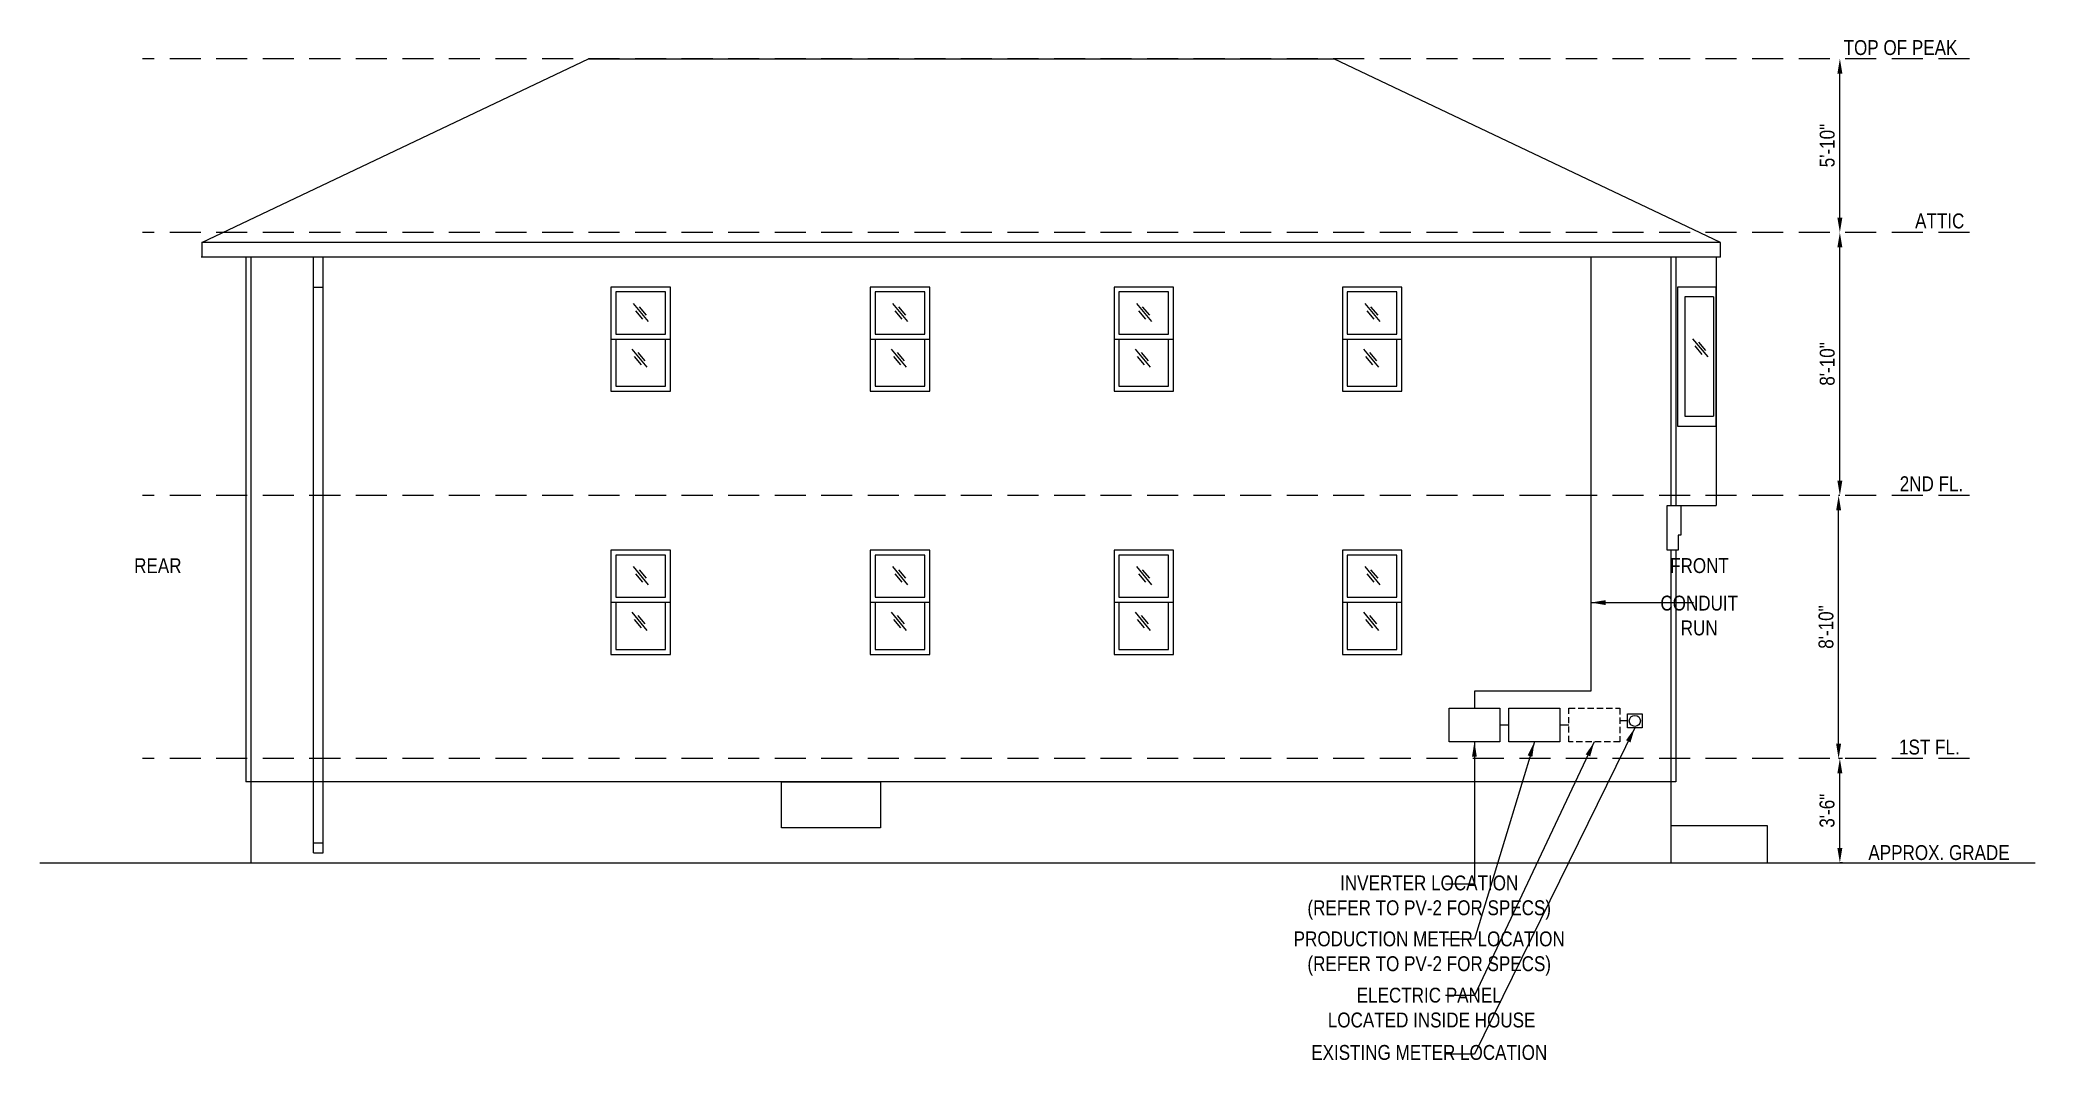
# Model space of a CAD drawing. Header units: feet. Extents: x -13431 to 15649, y 11868 to 29871.
# Drawn here: x -154 to 650, y 11868 to 12279 of the extents above; entities that cross this region are included whole.
import ezdxf

# ---------------------------------------------------------------- set-up
doc = ezdxf.new("R2010")
doc.units = ezdxf.units.FT
doc.header["$MEASUREMENT"] = 0
doc.linetypes.add('HIDDEN', pattern=[0.375, 0.25, -0.125])
doc.styles.add('1QUATER', font='technic_.ttf', dxfattribs={"height": 6})
doc.dimstyles.new('1QUATER', dxfattribs={"dimscale": 0, "dimtxt": 6, "dimasz": 6, "dimexe": 0, "dimexo": 1, "dimgap": 2, "dimtad": 1, "dimdec": 4, "dimzin": 3, "dimdsep": 46, "dimlunit": 4, "dimtxsty": '1QUATER', "dimcen": 6, "dimclrd": 1, "dimclre": 1, "dimclrt": 7, "dimadec": 0, "dimazin": 0, "dimtfac": 1, "dimtdec": 4, "dimtofl": 0, "dimtmove": 2, "dimatfit": 3, "dimfxl": 1, "dimfrac": 2, "dimtolj": 1, "dimtzin": 0, "dimarcsym": 1})

msp = doc.modelspace()

# ---------------------------------------------------------------- texts
at = {"color": 7, "char_height": 6, "attachment_point": 5, "style": '1QUATER'}
for s, insert in [('\\A1;TOP OF PEAK', (595.33428, 12275.65436)), ('\\A1;ATTIC', (611.14016, 12205.80485)), ('\\A1;2ND FL.', (607.81262, 12099.9565)), ('\\A1;REAR', (-106.68622, 12066.93451)), ('\\A1;FRONT', (514.35945, 12066.93451)), ('\\A1;CONDUIT \\PRUN', (514.24867, 12046.82721)), ('\\A1;1ST FL.', (606.97791, 11993.8329)), ('\\A1;APPROX. GRADE', (610.84668, 11951.31298)), ('\\A1;INVERTER LOCATION\\P(REFER TO PV-2 FOR SPECS) ', (405.48313, 11933.22114)), ('\\A1;PRODUCTION METER LOCATION\\P(REFER TO PV-2 FOR SPECS) ', (405.48313, 11910.67876)), ('\\A1;ELECTRIC PANEL\\P LOCATED INSIDE HOUSE\\P ', (405.48313, 11883.86086)), ('\\A1;EXISTING METER LOCATION ', (405.48313, 11870.78496))]:
    msp.add_mtext(s, dxfattribs=dict(at, insert=insert))

# ---------------------------------------------------------------- blocks, each defined once
blk = doc.blocks.new('*D88')
at = {"color": 1, "lineweight": -2, "transparency": 16777216}
for p, q in [((571.91, 11989.22), (570.91, 11989.22)), ((570.91, 11953.22), (570.91, 11983.22)), ((571.91, 11947.22), (570.91, 11947.22))]:
    blk.add_line(p, q, dxfattribs=at)
at = {"color": 1, "transparency": 16777216}
for points in [[(569.91, 11983.22), (571.91, 11983.22), (570.91, 11989.22)], [(569.91, 11953.22), (571.91, 11953.22), (570.91, 11947.22)]]:
    blk.add_solid(points, dxfattribs=at)
at = {"layer": 'Defpoints', "color": 0, "transparency": 16777216}
for p in [(570.91, 11989.22), (570.91, 11989.22), (570.91, 11947.22)]:
    blk.add_point(p, dxfattribs=at)
at = {"color": 7, "transparency": 16777216, "insert": (565.78, 11968.22), "char_height": 6, "attachment_point": 5, "rotation": 90, "style": '1QUATER'}
blk.add_mtext('\\A1;3\'-6"', dxfattribs=at)
blk = doc.blocks.new('*D89')
at = {"color": 1, "lineweight": -2, "transparency": 16777216}
for p, q in [((570.91, 12095.22), (570.41, 12095.22)), ((570.41, 11995.22), (570.41, 12089.22)), ((570.91, 11989.22), (570.41, 11989.22))]:
    blk.add_line(p, q, dxfattribs=at)
at = {"color": 1, "transparency": 16777216}
for points in [[(569.41, 12089.22), (571.41, 12089.22), (570.41, 12095.22)], [(569.41, 11995.22), (571.41, 11995.22), (570.41, 11989.22)]]:
    blk.add_solid(points, dxfattribs=at)
at = {"layer": 'Defpoints', "color": 0, "transparency": 16777216}
for p in [(569.91, 12095.22), (570.41, 12095.22), (569.91, 11989.22)]:
    blk.add_point(p, dxfattribs=at)
at = {"color": 7, "transparency": 16777216, "insert": (565.35, 12042.22), "char_height": 6, "attachment_point": 5, "rotation": 90, "style": '1QUATER'}
blk.add_mtext('\\A1;8\'-10"', dxfattribs=at)
blk = doc.blocks.new('*D90')
at = {"color": 1, "lineweight": -2, "transparency": 16777216}
blk.add_line((570.91, 12101.22), (570.91, 12195.22), dxfattribs=at)
at = {"color": 1, "transparency": 16777216}
for points in [[(569.91, 12195.22), (571.91, 12195.22), (570.91, 12201.22)], [(569.91, 12101.22), (571.91, 12101.22), (570.91, 12095.22)]]:
    blk.add_solid(points, dxfattribs=at)
at = {"layer": 'Defpoints', "color": 0, "transparency": 16777216}
for p in [(569.91, 12201.22), (570.91, 12201.22), (569.91, 12095.22)]:
    blk.add_point(p, dxfattribs=at)
at = {"color": 7, "transparency": 16777216, "insert": (565.85, 12148.22), "char_height": 6, "attachment_point": 5, "rotation": 90, "style": '1QUATER'}
blk.add_mtext('\\A1;8\'-10"', dxfattribs=at)
blk = doc.blocks.new('*D91')
at = {"color": 1, "lineweight": -2, "transparency": 16777216}
blk.add_line((570.91, 12207.22), (570.91, 12265.22), dxfattribs=at)
at = {"color": 1, "transparency": 16777216}
for points in [[(569.91, 12265.22), (571.91, 12265.22), (570.91, 12271.22)], [(569.91, 12207.22), (571.91, 12207.22), (570.91, 12201.22)]]:
    blk.add_solid(points, dxfattribs=at)
at = {"layer": 'Defpoints', "color": 0, "transparency": 16777216}
for p in [(569.91, 12271.22), (570.91, 12271.22), (569.91, 12201.22)]:
    blk.add_point(p, dxfattribs=at)
at = {"color": 7, "transparency": 16777216, "insert": (565.84, 12236.22), "char_height": 6, "attachment_point": 5, "rotation": 90, "style": '1QUATER'}
blk.add_mtext('\\A1;5\'-10"', dxfattribs=at)

# ---------------------------------------------------------------- dimensions: what is measured, and where the dimension line sits
for base, p1, p2, picture, middle in [((570.91246, 12271.21963), (569.91246, 12201.21963), (569.91246, 12271.21963), '*D91', (565.84229, 12236.21963)), ((570.91246, 12201.21963), (569.91246, 12095.21963), (569.91246, 12201.21963), '*D90', (565.84667, 12148.21963)), ((570.41246, 12095.21963), (569.91246, 11989.21963), (569.91246, 12095.21963), '*D89', (565.34667, 12042.21963)), ((570.91246, 11989.21963), (570.91246, 11947.21963), (570.91246, 11989.21963), '*D88', (565.7765, 11968.21963))]:
    dim = msp.add_linear_dim(base=base, p1=p1, p2=p2, angle=90, dimstyle='1QUATER', override={"dimscale": 1})
    dim.commit()
    dim.dimension.update_dxf_attribs({"geometry": picture, "text_midpoint": middle})

# ---------------------------------------------------------------- linework, layer by layer
at = {"color": 1, "linetype": 'HIDDEN', "ltscale": 50}
for p, q in [((623.08366, 12271.21963), (-112.92642, 12271.21963)), ((623.08366, 12201.21963), (-112.92642, 12201.21963)), ((623.08366, 12095.21963), (-112.92642, 12095.21963)), ((623.08366, 11989.21963), (-112.92642, 11989.21963))]:
    msp.add_line(p, q, dxfattribs=at)
at = {"color": 1}
for p, q in [((-88.99345, 12197.21963), (66.76843, 12271.21963)), ((66.76843, 12271.21963), (367.06386, 12271.21963)), ((522.82574, 12197.21963), (367.06386, 12271.21963)), ((520.04583, 12175.21963), (520.04583, 12127.21963)), ((75.80822, 12158.21963), (99.80822, 12158.21963)), ((77.80822, 12160.21963), (97.80822, 12160.21963)), ((180.27254, 12158.21963), (204.27254, 12158.21963)), ((182.27254, 12160.21963), (202.27254, 12160.21963)), ((278.50021, 12158.21963), (302.50021, 12158.21963)), ((280.50021, 12160.21963), (300.50021, 12160.21963)), ((370.49121, 12158.21963), (394.49121, 12158.21963)), ((372.49121, 12160.21963), (392.49121, 12160.21963)), ((75.80822, 12052.21963), (99.80822, 12052.21963)), ((77.80822, 12054.21963), (97.80822, 12054.21963)), ((180.27254, 12052.21963), (204.27254, 12052.21963)), ((182.27254, 12054.21963), (202.27254, 12054.21963)), ((278.50021, 12052.21963), (302.50021, 12052.21963)), ((280.50021, 12054.21963), (300.50021, 12054.21963)), ((370.49121, 12052.21963), (394.49121, 12052.21963)), ((372.49121, 12054.21963), (392.49121, 12054.21963))]:
    msp.add_line(p, q, dxfattribs=at)
at = {"color": 3}
for p, q in [((522.82574, 12197.21963), (-88.99345, 12197.21963)), ((-88.99345, 12197.21963), (-88.99345, 12191.21963)), ((522.82574, 12191.21963), (522.82574, 12197.21963)), ((522.82574, 12191.21963), (-89.17426, 12191.21963)), ((-71.17426, 12191.21963), (-71.17426, 11979.87669)), ((504.82574, 12191.21963), (504.82574, 12091.21963)), ((504.82574, 12073.21963), (504.82574, 11979.87669)), ((504.82574, 11979.87669), (-71.17426, 11979.87669)), ((-69.17426, 11979.87669), (-69.17426, 11947.21963)), ((502.82574, 11979.87669), (502.82574, 11947.21963))]:
    msp.add_line(p, q, dxfattribs=at)
at = {"color": 4}
for p, q in [((-69.17426, 12191.21963), (-69.17426, 11979.87669)), ((-44.0227, 11951.21963), (-44.0227, 12191.21963)), ((-40.0227, 11951.21963), (-40.0227, 12191.21963)), ((502.82574, 12191.21963), (502.82574, 12091.21963)), ((521.04583, 12191.21963), (521.04583, 12091.21963)), ((-44.0227, 12179.15698), (-40.0227, 12179.15698)), ((504.82574, 12091.21963), (521.04583, 12091.21963)), ((502.82574, 12073.21963), (502.82574, 11979.87669)), ((502.82574, 11962.32428), (541.67524, 11962.32428)), ((541.67524, 11962.32428), (541.67524, 11947.21963)), ((-44.0227, 11955.21963), (-40.0227, 11955.21963)), ((-44.0227, 11951.21963), (-40.0227, 11951.21963))]:
    msp.add_line(p, q, dxfattribs=at)
at = {"color": 9}
for p, q in [((84.80468, 12172.5941), (90.88983, 12165.26738)), ((85.67936, 12169.68117), (88.52207, 12166.25846)), ((87.21001, 12171.28328), (90.05272, 12167.86057)), ((189.269, 12172.5941), (195.35416, 12165.26738)), ((190.14368, 12169.68117), (192.98639, 12166.25846)), ((191.67434, 12171.28328), (194.51704, 12167.86057)), ((287.49667, 12172.5941), (293.58182, 12165.26738)), ((288.37134, 12169.68117), (291.21405, 12166.25846)), ((289.902, 12171.28328), (292.74471, 12167.86057)), ((379.48767, 12172.5941), (385.57283, 12165.26738)), ((380.36235, 12169.68117), (383.20506, 12166.25846)), ((381.89301, 12171.28328), (384.73571, 12167.86057)), ((84.28159, 12154.19134), (90.36675, 12146.86462)), ((86.68693, 12152.88053), (89.52964, 12149.45782)), ((188.74592, 12154.19134), (194.83107, 12146.86462)), ((191.15125, 12152.88053), (193.99396, 12149.45782)), ((286.97358, 12154.19134), (293.05874, 12146.86462)), ((289.37892, 12152.88053), (292.22162, 12149.45782)), ((378.96459, 12154.19134), (385.04974, 12146.86462)), ((381.36992, 12152.88053), (384.21263, 12149.45782)), ((511.57629, 12158.37507), (517.66144, 12151.04835)), ((512.45097, 12155.46214), (515.29367, 12152.03943)), ((513.98162, 12157.06425), (516.82433, 12153.64154)), ((85.15627, 12151.27842), (87.99898, 12147.85571)), ((189.6206, 12151.27842), (192.4633, 12147.85571)), ((287.84826, 12151.27842), (290.69097, 12147.85571)), ((379.83927, 12151.27842), (382.68197, 12147.85571)), ((84.80468, 12066.5941), (90.88983, 12059.26738)), ((87.21001, 12065.28328), (90.05272, 12061.86057)), ((189.269, 12066.5941), (195.35416, 12059.26738)), ((191.67434, 12065.28328), (194.51704, 12061.86057)), ((287.49667, 12066.5941), (293.58182, 12059.26738)), ((289.902, 12065.28328), (292.74471, 12061.86057)), ((379.48767, 12066.5941), (385.57283, 12059.26738)), ((381.89301, 12065.28328), (384.73571, 12061.86057)), ((85.67936, 12063.68117), (88.52207, 12060.25846)), ((190.14368, 12063.68117), (192.98639, 12060.25846)), ((288.37134, 12063.68117), (291.21405, 12060.25846)), ((380.36235, 12063.68117), (383.20506, 12060.25846)), ((84.28159, 12048.19134), (90.36675, 12040.86462)), ((85.15627, 12045.27842), (87.99898, 12041.85571)), ((86.68693, 12046.88053), (89.52964, 12043.45782)), ((188.74592, 12048.19134), (194.83107, 12040.86462)), ((189.6206, 12045.27842), (192.4633, 12041.85571)), ((191.15125, 12046.88053), (193.99396, 12043.45782)), ((286.97358, 12048.19134), (293.05874, 12040.86462)), ((287.84826, 12045.27842), (290.69097, 12041.85571)), ((289.37892, 12046.88053), (292.22162, 12043.45782)), ((378.96459, 12048.19134), (385.04974, 12040.86462)), ((379.83927, 12045.27842), (382.68197, 12041.85571)), ((381.36992, 12046.88053), (384.21263, 12043.45782))]:
    msp.add_line(p, q, dxfattribs=at)
at = {"color": 10}
for p, q in [((437.61922, 12002.73007), (433.91219, 12002.73007)), ((461.76662, 12002.73007), (458.05963, 12002.73007)), ((485.33911, 12004.40626), (482.20704, 12004.40626))]:
    msp.add_line(p, q, dxfattribs=at)
at = {"color": 5}
msp.add_line((-154.19533, 11947.21963), (649.55796, 11947.21963), dxfattribs=at)
at = {"color": 10, "flags": 128}
msp.add_lwpolyline([(470.56391, 12191.21963), (470.56391, 12016.44327), (423.69199, 12016.44327), (423.69199, 12009.5114)], dxfattribs=at)
at = {"color": 1, "flags": 128}
for points in [[(99.80822, 12179.21963), (75.80822, 12179.21963), (75.80822, 12137.21963), (99.80822, 12137.21963)], [(204.27254, 12179.21963), (180.27254, 12179.21963), (180.27254, 12137.21963), (204.27254, 12137.21963)], [(302.50021, 12179.21963), (278.50021, 12179.21963), (278.50021, 12137.21963), (302.50021, 12137.21963)], [(394.49121, 12179.21963), (370.49121, 12179.21963), (370.49121, 12137.21963), (394.49121, 12137.21963)], [(521.04583, 12179.21963), (505.45418, 12179.21963), (505.45418, 12123.21963), (521.04583, 12123.21963)], [(99.80822, 12073.21963), (75.80822, 12073.21963), (75.80822, 12031.21963), (99.80822, 12031.21963)], [(204.27254, 12073.21963), (180.27254, 12073.21963), (180.27254, 12031.21963), (204.27254, 12031.21963)], [(302.50021, 12073.21963), (278.50021, 12073.21963), (278.50021, 12031.21963), (302.50021, 12031.21963)], [(394.49121, 12073.21963), (370.49121, 12073.21963), (370.49121, 12031.21963), (394.49121, 12031.21963)]]:
    msp.add_lwpolyline(points, close=True, dxfattribs=at)
for points in [[(97.80822, 12160.21963), (97.80822, 12177.21963), (77.80822, 12177.21963), (77.80822, 12160.21963)], [(202.27254, 12160.21963), (202.27254, 12177.21963), (182.27254, 12177.21963), (182.27254, 12160.21963)], [(300.50021, 12160.21963), (300.50021, 12177.21963), (280.50021, 12177.21963), (280.50021, 12160.21963)], [(392.49121, 12160.21963), (392.49121, 12177.21963), (372.49121, 12177.21963), (372.49121, 12160.21963)], [(520.04583, 12175.21963), (508.45418, 12175.21963), (508.45418, 12127.21963), (520.04583, 12127.21963)], [(77.80822, 12158.21963), (77.80822, 12139.21963), (97.80822, 12139.21963), (97.80822, 12158.21963)], [(182.27254, 12158.21963), (182.27254, 12139.21963), (202.27254, 12139.21963), (202.27254, 12158.21963)], [(280.50021, 12158.21963), (280.50021, 12139.21963), (300.50021, 12139.21963), (300.50021, 12158.21963)], [(372.49121, 12158.21963), (372.49121, 12139.21963), (392.49121, 12139.21963), (392.49121, 12158.21963)], [(97.80822, 12054.21963), (97.80822, 12071.21963), (77.80822, 12071.21963), (77.80822, 12054.21963)], [(202.27254, 12054.21963), (202.27254, 12071.21963), (182.27254, 12071.21963), (182.27254, 12054.21963)], [(300.50021, 12054.21963), (300.50021, 12071.21963), (280.50021, 12071.21963), (280.50021, 12054.21963)], [(392.49121, 12054.21963), (392.49121, 12071.21963), (372.49121, 12071.21963), (372.49121, 12054.21963)], [(77.80822, 12052.21963), (77.80822, 12033.21963), (97.80822, 12033.21963), (97.80822, 12052.21963)], [(182.27254, 12052.21963), (182.27254, 12033.21963), (202.27254, 12033.21963), (202.27254, 12052.21963)], [(280.50021, 12052.21963), (280.50021, 12033.21963), (300.50021, 12033.21963), (300.50021, 12052.21963)], [(372.49121, 12052.21963), (372.49121, 12033.21963), (392.49121, 12033.21963), (392.49121, 12052.21963)]]:
    msp.add_lwpolyline(points, dxfattribs=at)
at = {"color": 3, "flags": 128}
msp.add_lwpolyline([(505.82574, 12073.21963), (501.38959, 12073.21963), (501.38959, 12091.21963), (504.82574, 12091.21963), (506.82574, 12091.21963), (506.82574, 12079.21963), (505.82574, 12079.21963), (505.82574, 12073.21963), (504.82574, 12073.21963)], dxfattribs=at)
at = {"color": 10}
for points in [[(413.47178, 12009.5114), (433.91219, 12009.5114), (433.91219, 11995.94874), (413.47178, 11995.94874)], [(437.61922, 12009.5114), (458.05963, 12009.5114), (458.05963, 11995.94874), (437.61922, 11995.94874)]]:
    msp.add_lwpolyline(points, close=True, dxfattribs=at)
at = {"color": 10, "linetype": 'HIDDEN', "ltscale": 10}
msp.add_lwpolyline([(461.76662, 12009.5114), (482.20704, 12009.5114), (482.20704, 11995.94874), (461.76662, 11995.94874)], close=True, dxfattribs=at)
at = {"color": 1}
for points in [[(485.33911, 12007.21963), (491.30882, 12007.21963), (491.30882, 12001.5929), (485.33911, 12001.5929)], [(144.53132, 11979.87669), (184.44033, 11979.87669), (184.44033, 11961.31198), (144.53132, 11961.31198)]]:
    msp.add_lwpolyline(points, close=True, dxfattribs=at)
msp.add_circle((488.32397, 12004.40626), 2.22659, dxfattribs=at)

msp.set_redraw_order([(e.dxf.handle, doc.entitydb.next_handle()) for e in msp.query("TEXT MTEXT ATTDEF DIMENSION ARC_DIMENSION")])  # texts and dimensions are drawn at this point

# ---------------------------------------------------------------- leaders
for points in [[(470.56391, 12052.07348), (511.97955, 12052.07348)], [(488.32397, 12001.5929), (423.69199, 11870.19956), (412.09581, 11870.19956)], [(423.69199, 11995.94874), (423.69199, 11938.57922), (412.09581, 11938.57922)], [(447.83943, 11995.94874), (423.69199, 11916.48092), (412.09581, 11916.48092)], [(471.98683, 11995.94874), (423.69199, 11893.75719), (412.09581, 11893.75719)]]:
    msp.add_leader(points, dimstyle='1QUATER', override={"dimscale": 1, "dimtad": 0})

doc.saveas('drawing.dxf')
